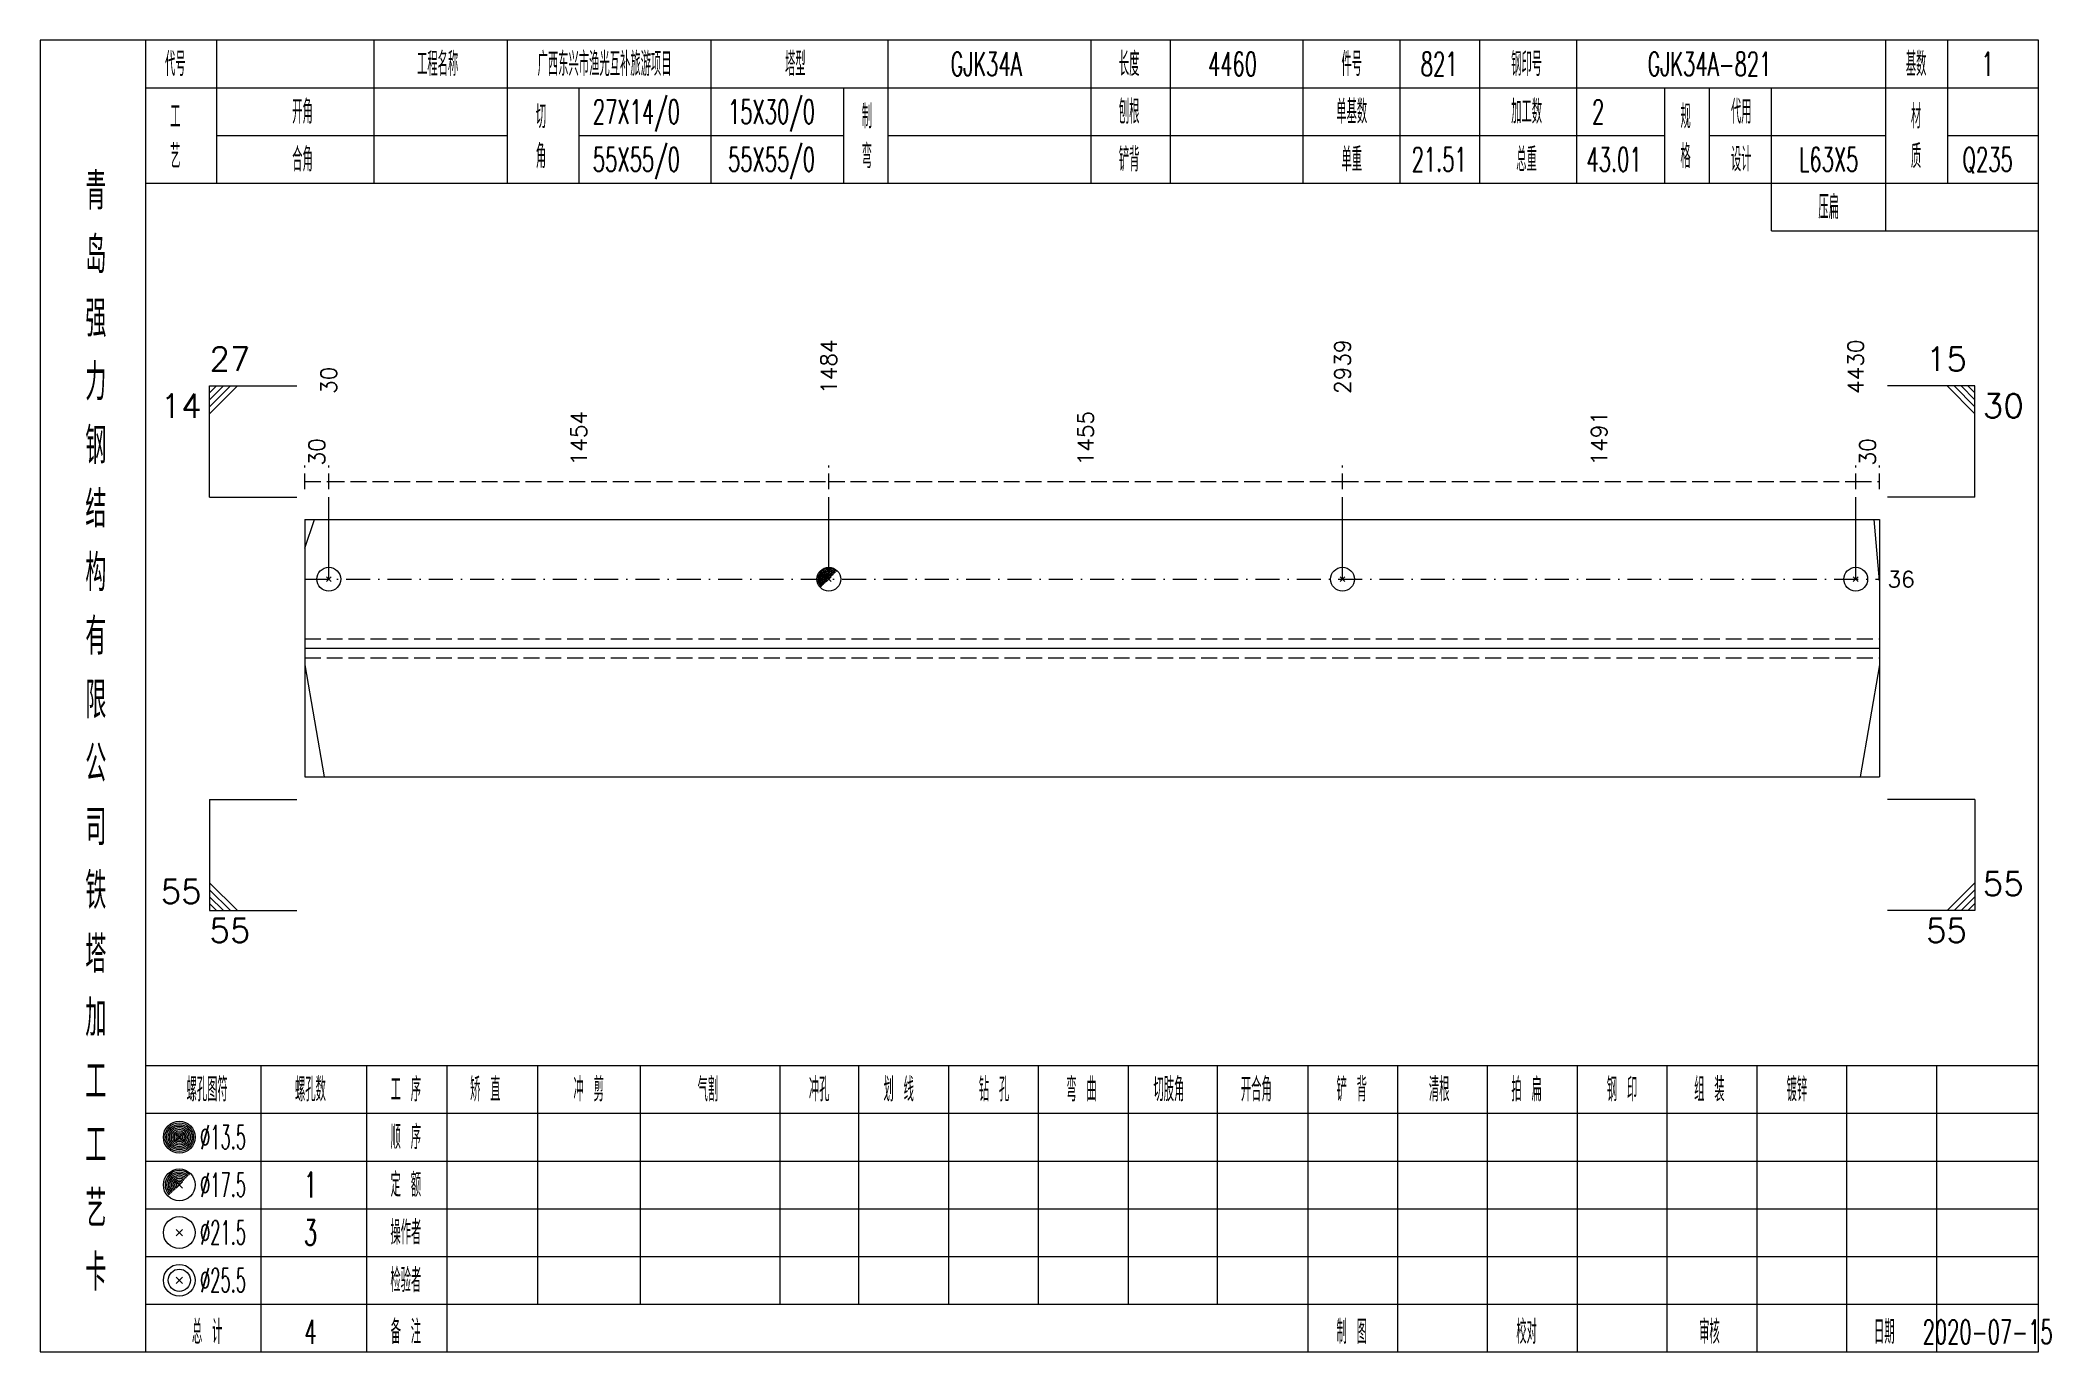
# Model space of a CAD drawing. Extents: x 0 to 2606, y -377 to 6479.
# Drawn here: x 261.4 to 514.3, y 2800 to 2965 of the extents above; entities that cross this region are included whole.
import ezdxf
from ezdxf.enums import TextEntityAlignment as Align

# ---------------------------------------------------------------- set-up
doc = ezdxf.new("R2010")
doc.units = 0
doc.header["$MEASUREMENT"] = 0
doc.linetypes.add('一点画线', pattern=[5.2, 3, -1, 0.2, -1])
doc.linetypes.add('虚线', pattern=[2.75, 2, -0.75])
doc.layers.get('0').update_dxf_attribs({"linetype": 'CONTINUOUS', "lineweight": 25})
doc.layers.add('1', color=7, linetype='CONTINUOUS', lineweight=25)
doc.layers.add('4', color=7, linetype='CONTINUOUS', lineweight=25)
doc.styles.get("Standard").update_dxf_attribs({"font": 'simplex.shx', "width": 0.7, "height": 3, "bigfont": 'gbhzfs.shx'})

msp = doc.modelspace()

# ---------------------------------------------------------------- texts
at = {"color": 7, "linetype": 'Continuous', "lineweight": 13}
for s, p in [('1484', (360.61, 2920.5)), ('2939', (425.24, 2920.5)), ('4430', (489.8, 2920.5)), ('30', (297.7, 2920.5))]:
    msp.add_text(s, height=2, rotation=90, dxfattribs=at).set_placement(p, align=Align.MIDDLE_LEFT)
for s, p in [('27', (282.7, 2922.5)), ('55', (505.8, 2856.5))]:
    msp.add_text(s, height=3, dxfattribs=at).set_placement(p, align=Align.BOTTOM_LEFT)
for s, p in [('15', (503.8, 2922.5)), ('55', (281.7, 2855.5))]:
    msp.add_text(s, height=3, dxfattribs=at).set_placement(p, align=Align.BOTTOM_RIGHT)
for s, p in [('14', (281.7, 2920.5)), ('55', (503.8, 2854.5))]:
    msp.add_text(s, height=3, dxfattribs=at).set_placement(p, align=Align.TOP_RIGHT)
for s, p in [('30', (505.8, 2920.5)), ('55', (282.7, 2854.5))]:
    msp.add_text(s, height=3, dxfattribs=at).set_placement(p, align=Align.TOP_LEFT)
at = {"color": 8, "linetype": 'Continuous', "lineweight": 9}
for s, p in [('1454', (329.16, 2911.5)), ('1455', (392.93, 2911.5)), ('1491', (457.52, 2911.5)), ('30', (296.2, 2911.5)), ('30', (491.3, 2911.5))]:
    msp.add_text(s, height=2, rotation=90, dxfattribs=at).set_placement(p, align=Align.MIDDLE_LEFT)
at = {"color": 7, "linetype": 'Continuous', "lineweight": 13}
msp.add_text('36', height=2, dxfattribs=at).set_placement((493.8, 2897.19), align=Align.MIDDLE_LEFT)
at = {"layer": '4', "color": 1, "linetype": 'Continuous', "lineweight": 13}
for s, height, width, p in [('代号', 3, 0.6, (278.4, 2962)), ('工程名称', 3, 0.6, (311.4, 2962)), ('广西东兴市渔光互补旅游项目', 3, 0.6, (332.4, 2962)), ('塔型', 3, 0.6, (356.4, 2962)), ('GJK34A', 3, 0.6, (380.4, 2962)), ('长度', 3, 0.6, (398.4, 2962)), ('4460', 3, 0.6, (411.4, 2962)), ('件号', 3, 0.6, (426.4, 2962)), ('821', 3, 0.6, (437.4, 2962)), ('钢印号', 3, 0.6, (448.4, 2962)), ('GJK34A-821', 3, 0.6, (471.4, 2962)), ('基数', 3, 0.6, (497.4, 2962)), ('1', 3, 0.6, (506.4, 2962)), ('开角', 3, 0.6, (294.4, 2956)), ('切', 3, 0.6, (324.4, 2955.4)), ('27X14/0', 3, 0.6, (336.4, 2956)), ('15X30/0', 3, 0.6, (353.4, 2956)), ('制', 3, 0.6, (365.4, 2955.4)), ('刨根', 3, 0.6, (398.4, 2956)), ('单基数', 3, 0.6, (426.4, 2956)), ('加工数', 3, 0.6, (448.4, 2956)), ('2', 3, 0.6, (457.4, 2956)), ('规', 3, 0.6, (468.4, 2955.4)), ('代用', 3, 0.6, (475.4, 2956)), ('材', 3, 0.6, (497.4, 2955.4)), ('工', 3, 0.6, (278.4, 2955.4)), ('艺', 3, 0.6, (278.4, 2950.4)), ('角', 3, 0.6, (324.4, 2950.4)), ('55X55/0', 3, 0.6, (336.4, 2950)), ('55X55/0', 3, 0.6, (353.4, 2950)), ('弯', 3, 0.6, (365.4, 2950.4)), ('格', 3, 0.6, (468.4, 2950.4)), ('质', 3, 0.6, (497.4, 2950.4)), ('合角', 3, 0.6, (294.4, 2950)), ('铲背', 3, 0.6, (398.4, 2950)), ('单重', 3, 0.6, (426.4, 2950)), ('21.51', 3, 0.6, (437.4, 2950)), ('总重', 3, 0.6, (448.4, 2950)), ('43.01', 3, 0.6, (459.4, 2950)), ('设计', 3, 0.6, (475.4, 2950)), ('L63X5', 3, 0.6, (486.4, 2950)), ('Q235', 3, 0.6, (506.4, 2950)), ('青', 4.6, 0.8, (268.4, 2946)), ('压扁', 3, 0.6, (486.4, 2944)), ('岛', 4.6, 0.8, (268.4, 2938)), ('强', 4.6, 0.8, (268.4, 2930)), ('力', 4.6, 0.8, (268.4, 2922)), ('钢', 4.6, 0.8, (268.4, 2914)), ('结', 4.6, 0.8, (268.4, 2906)), ('构', 4.6, 0.8, (268.4, 2898)), ('有', 4.6, 0.8, (268.4, 2890)), ('限', 4.6, 0.8, (268.4, 2882)), ('公', 4.6, 0.8, (268.4, 2874)), ('司', 4.6, 0.8, (268.4, 2866)), ('铁', 4.6, 0.8, (268.4, 2858)), ('塔', 4.6, 0.8, (268.4, 2850)), ('加', 4.6, 0.8, (268.4, 2842)), ('工', 4.6, 0.8, (268.4, 2834)), ('螺孔图符', 3, 0.6, (282.4, 2833)), ('螺孔数', 3, 0.6, (295.4, 2833)), ('工 序', 3, 0.6, (307.4, 2833)), ('矫 直', 3, 0.6, (317.4, 2833)), ('冲 剪', 3, 0.6, (330.4, 2833)), ('气割', 3, 0.6, (345.4, 2833)), ('冲孔', 3, 0.6, (359.4, 2833)), ('划 线', 3, 0.6, (369.4, 2833)), ('钻 孔', 3, 0.6, (381.4, 2833)), ('弯 曲', 3, 0.6, (392.4, 2833)), ('切肢角', 3, 0.6, (403.4, 2833)), ('开合角', 3, 0.6, (414.4, 2833)), ('铲 背', 3, 0.6, (426.4, 2833)), ('清根', 3, 0.6, (437.4, 2833)), ('拍 扁', 3, 0.6, (448.4, 2833)), ('钢 印', 3, 0.6, (460.4, 2833)), ('组 装', 3, 0.6, (471.4, 2833)), ('镀锌', 3, 0.6, (482.4, 2833)), ('工', 4.6, 0.8, (268.4, 2826)), ('%%C13.5', 3, 0.5, (284.4, 2827)), ('顺 序', 3, 0.6, (307.4, 2827)), ('艺', 4.6, 0.8, (268.4, 2818)), ('%%C17.5', 3, 0.5, (284.4, 2821)), ('1', 3.2, 0.6, (295.4, 2821)), ('定 额', 3, 0.6, (307.4, 2821)), ('%%C21.5', 3, 0.5, (284.4, 2815)), ('3', 3.2, 0.6, (295.4, 2815)), ('操作者', 3, 0.6, (307.4, 2815)), ('卡', 4.6, 0.8, (268.4, 2810)), ('%%C25.5', 3, 0.5, (284.4, 2809)), ('检验者', 3, 0.6, (307.4, 2809)), ('总 计', 3, 0.6, (282.4, 2802.5)), ('4', 3, 0.6, (295.4, 2802.5)), ('备 注', 3, 0.6, (307.4, 2802.5)), ('制 图', 3, 0.6, (426.4, 2802.5)), ('校对', 3, 0.6, (448.4, 2802.5)), ('审核', 3, 0.6, (471.4, 2802.5)), ('日期', 3, 0.6, (493.4, 2802.5)), ('2020-07-15', 3, 0.6, (506.4, 2802.5))]:
    msp.add_text(s, height=height, dxfattribs=dict(at, width=width)).set_placement(p, align=Align.MIDDLE_CENTER)

# ---------------------------------------------------------------- linework, layer by layer
at = {"color": 7, "linetype": 'Continuous', "lineweight": 13}
for p, q in [((282.7, 2921.5), (293.7, 2921.5)), ((282.7, 2907.5), (282.7, 2921.5)), ((283.57, 2921.5), (282.7, 2920.62)), ((284.45, 2921.5), (282.7, 2919.75)), ((285.32, 2921.5), (282.7, 2918.88)), ((286.2, 2921.5), (282.7, 2918)), ((504.8, 2921.5), (493.8, 2921.5)), ((501.3, 2921.5), (504.8, 2918)), ((502.18, 2921.5), (504.8, 2918.88)), ((503.05, 2921.5), (504.8, 2919.75)), ((503.93, 2921.5), (504.8, 2920.62)), ((504.8, 2907.5), (504.8, 2921.5)), ((282.7, 2907.5), (293.7, 2907.5)), ((297.7, 2897.19), (297.7, 2907.5)), ((360.61, 2897.19), (360.61, 2907.5)), ((425.24, 2897.19), (425.24, 2907.5)), ((489.8, 2897.19), (489.8, 2907.5)), ((504.8, 2907.5), (493.8, 2907.5)), ((294.7, 2901.09), (295.9, 2904.69)), ((492.8, 2896.98), (492.13, 2904.69)), ((297.4, 2896.89), (298, 2897.49)), ((298, 2896.89), (297.4, 2897.49)), ((424.94, 2896.89), (425.54, 2897.49)), ((425.54, 2896.89), (424.94, 2897.49)), ((489.5, 2896.89), (490.1, 2897.49)), ((490.1, 2896.89), (489.5, 2897.49)), ((294.7, 2886.44), (297.14, 2872.31)), ((492.8, 2886.44), (490.36, 2872.31)), ((282.7, 2869.5), (293.7, 2869.5)), ((282.7, 2869.5), (282.7, 2855.5)), ((504.8, 2869.5), (493.8, 2869.5)), ((504.8, 2869.5), (504.8, 2855.5)), ((286.2, 2855.5), (282.7, 2859)), ((501.3, 2855.5), (504.8, 2859)), ((285.32, 2855.5), (282.7, 2858.12)), ((284.45, 2855.5), (282.7, 2857.25)), ((283.57, 2855.5), (282.7, 2856.38)), ((502.18, 2855.5), (504.8, 2858.12)), ((503.05, 2855.5), (504.8, 2857.25)), ((503.93, 2855.5), (504.8, 2856.38)), ((282.7, 2855.5), (293.7, 2855.5)), ((504.8, 2855.5), (493.8, 2855.5))]:
    msp.add_line(p, q, dxfattribs=at)
at = {"color": 8, "linetype": '虚线', "lineweight": 9}
for p, q in [((294.7, 2908.5), (294.7, 2911.5)), ((297.7, 2908.5), (297.7, 2911.5)), ((297.7, 2908.5), (297.7, 2911.5)), ((360.61, 2908.5), (360.61, 2911.5)), ((360.61, 2908.5), (360.61, 2911.5)), ((425.24, 2908.5), (425.24, 2911.5)), ((425.24, 2908.5), (425.24, 2911.5)), ((489.8, 2908.5), (489.8, 2911.5)), ((489.8, 2908.5), (489.8, 2911.5)), ((492.8, 2908.5), (492.8, 2911.5)), ((294.7, 2909.5), (297.7, 2909.5)), ((297.7, 2909.5), (360.61, 2909.5)), ((360.61, 2909.5), (425.24, 2909.5)), ((425.24, 2909.5), (489.8, 2909.5)), ((489.8, 2909.5), (492.8, 2909.5))]:
    msp.add_line(p, q, dxfattribs=at)
at = {"color": 7, "linetype": 'Continuous', "lineweight": 18}
for p, q in [((294.7, 2904.69), (294.7, 2872.31)), ((294.7, 2904.69), (492.8, 2904.69)), ((492.8, 2904.69), (492.8, 2872.31)), ((294.7, 2888.5), (492.8, 2888.5))]:
    msp.add_line(p, q, dxfattribs=at)
at = {"color": 3, "linetype": '一点画线', "lineweight": 13}
msp.add_line((294.7, 2897.19), (492.8, 2897.19), dxfattribs=at)
at = {"color": 7, "linetype": 'Continuous', "lineweight": 0}
for p, q in [((360.31, 2896.89), (360.91, 2897.49)), ((360.31, 2897.49), (360.91, 2896.89))]:
    msp.add_line(p, q, dxfattribs=at)
at = {"color": 1, "linetype": '虚线', "lineweight": 18}
for p, q in [((294.7, 2889.69), (492.8, 2889.69)), ((294.7, 2887.31), (492.8, 2887.31))]:
    msp.add_line(p, q, dxfattribs=at)
at = {"color": 7, "linetype": 'Continuous', "lineweight": 13}
for centre in [(297.7, 2897.19), (360.61, 2897.19), (425.24, 2897.19), (489.8, 2897.19)]:
    msp.add_circle(centre, 1.5, dxfattribs=at)
for radius in [1.35, 1.2, 1.05, 0.9, 0.75, 0.6, 0.45, 0.3, 0.15]:
    msp.add_arc((360.61, 2897.19), radius, 45, 225, dxfattribs=at)
at = {"layer": '1', "color": 7, "linetype": 'Continuous', "lineweight": 18}
msp.add_line((294.7, 2872.31), (492.8, 2872.31), dxfattribs=at)
at = {"layer": '4', "color": 1, "linetype": 'Continuous', "lineweight": 18}
for p, q in [((274.7, 2800), (274.7, 2965)), ((283.6, 2947), (283.6, 2965)), ((303.4, 2947), (303.4, 2965)), ((320.2, 2947), (320.2, 2965)), ((345.8, 2947), (345.8, 2965)), ((368.1, 2947), (368.1, 2965)), ((393.6, 2947), (393.6, 2965)), ((403.6, 2947), (403.6, 2965)), ((420.3, 2947), (420.3, 2965)), ((432.5, 2947), (432.5, 2965)), ((442.5, 2947), (442.5, 2965)), ((454.7, 2947), (454.7, 2965)), ((493.6, 2941), (493.6, 2965)), ((501.4, 2947), (501.4, 2965)), ((274.7, 2959), (512.8, 2959)), ((329.2, 2947), (329.2, 2959)), ((362.5, 2947), (362.5, 2959)), ((465.8, 2947), (465.8, 2959)), ((471.4, 2947), (471.4, 2959)), ((479.2, 2941), (479.2, 2959)), ((283.6, 2953), (320.2, 2953)), ((329.2, 2953), (362.5, 2953)), ((368.1, 2953), (465.8, 2953)), ((471.4, 2953), (493.6, 2953)), ((501.4, 2953), (512.8, 2953)), ((274.7, 2947), (512.8, 2947)), ((479.2, 2941), (512.8, 2941)), ((274.7, 2836), (512.8, 2836)), ((289.2, 2800), (289.2, 2836)), ((302.5, 2800), (302.5, 2836)), ((312.6, 2800), (312.6, 2836)), ((324, 2806), (324, 2836)), ((336.9, 2806), (336.9, 2836)), ((354.5, 2806), (354.5, 2836)), ((364.4, 2806), (364.4, 2836)), ((375.7, 2806), (375.7, 2836)), ((387, 2806), (387, 2836)), ((398.3, 2806), (398.3, 2836)), ((409.5, 2806), (409.5, 2836)), ((420.9, 2806), (420.9, 2836)), ((432.2, 2806), (432.2, 2836)), ((443.5, 2806), (443.5, 2836)), ((454.8, 2806), (454.8, 2836)), ((466.1, 2806), (466.1, 2836)), ((477.4, 2806), (477.4, 2836)), ((488.7, 2806), (488.7, 2836)), ((500, 2806), (500, 2836)), ((274.7, 2830), (512.8, 2830)), ((274.7, 2824), (512.8, 2824)), ((274.7, 2818), (512.8, 2818)), ((274.7, 2812), (512.8, 2812)), ((274.7, 2806), (512.8, 2806)), ((420.9, 2800), (420.9, 2806)), ((432.2, 2800), (432.2, 2806)), ((443.5, 2800), (443.5, 2806)), ((454.8, 2800), (454.8, 2806)), ((466.1, 2800), (466.1, 2806)), ((477.4, 2800), (477.4, 2806)), ((488.7, 2800), (488.7, 2806)), ((500, 2800), (500, 2806))]:
    msp.add_line(p, q, dxfattribs=at)
at = {"layer": '4', "color": 7, "linetype": 'Continuous', "lineweight": 13}
for p, q in [((278.7, 2826.8), (279.1, 2827.2)), ((279.1, 2826.8), (278.7, 2827.2)), ((278.5, 2814.6), (279.3, 2815.4)), ((279.3, 2814.6), (278.5, 2815.4)), ((278.5, 2808.6), (279.3, 2809.4)), ((279.3, 2808.6), (278.5, 2809.4))]:
    msp.add_line(p, q, dxfattribs=at)
at = {"layer": '4', "color": 7, "linetype": 'Continuous', "lineweight": 0}
for p, q in [((278.5, 2820.6), (279.3, 2821.4)), ((278.5, 2821.4), (279.3, 2820.6))]:
    msp.add_line(p, q, dxfattribs=at)
at = {"layer": '4', "color": 1, "linetype": 'Continuous', "lineweight": 18}
msp.add_lwpolyline([(261.4, 2965), (261.4, 2800), (512.8, 2800), (512.8, 2965)], close=True, dxfattribs=at)
at = {"layer": '4', "color": 7, "linetype": 'Continuous', "lineweight": 13}
for centre, radius in [((278.9, 2827), 2), ((278.9, 2827), 1.8), ((278.9, 2827), 1.6), ((278.9, 2827), 1.4), ((278.9, 2827), 1.2), ((278.9, 2827), 1), ((278.9, 2827), 0.8), ((278.9, 2827), 0.6), ((278.9, 2827), 0.4), ((278.9, 2827), 0.2), ((278.9, 2821), 2), ((278.9, 2815), 2), ((278.9, 2809), 2), ((278.9, 2809), 1.4)]:
    msp.add_circle(centre, radius, dxfattribs=at)
for radius in [1.8, 1.6, 1.4, 1.2, 1, 0.8, 0.6, 0.4, 0.2]:
    msp.add_arc((278.9, 2821), radius, 45, 225, dxfattribs=at)

msp.set_redraw_order([(e.dxf.handle, doc.entitydb.next_handle()) for e in msp.query("TEXT MTEXT ATTDEF DIMENSION ARC_DIMENSION")])  # texts and dimensions are drawn at this point

doc.saveas('drawing.dxf')
